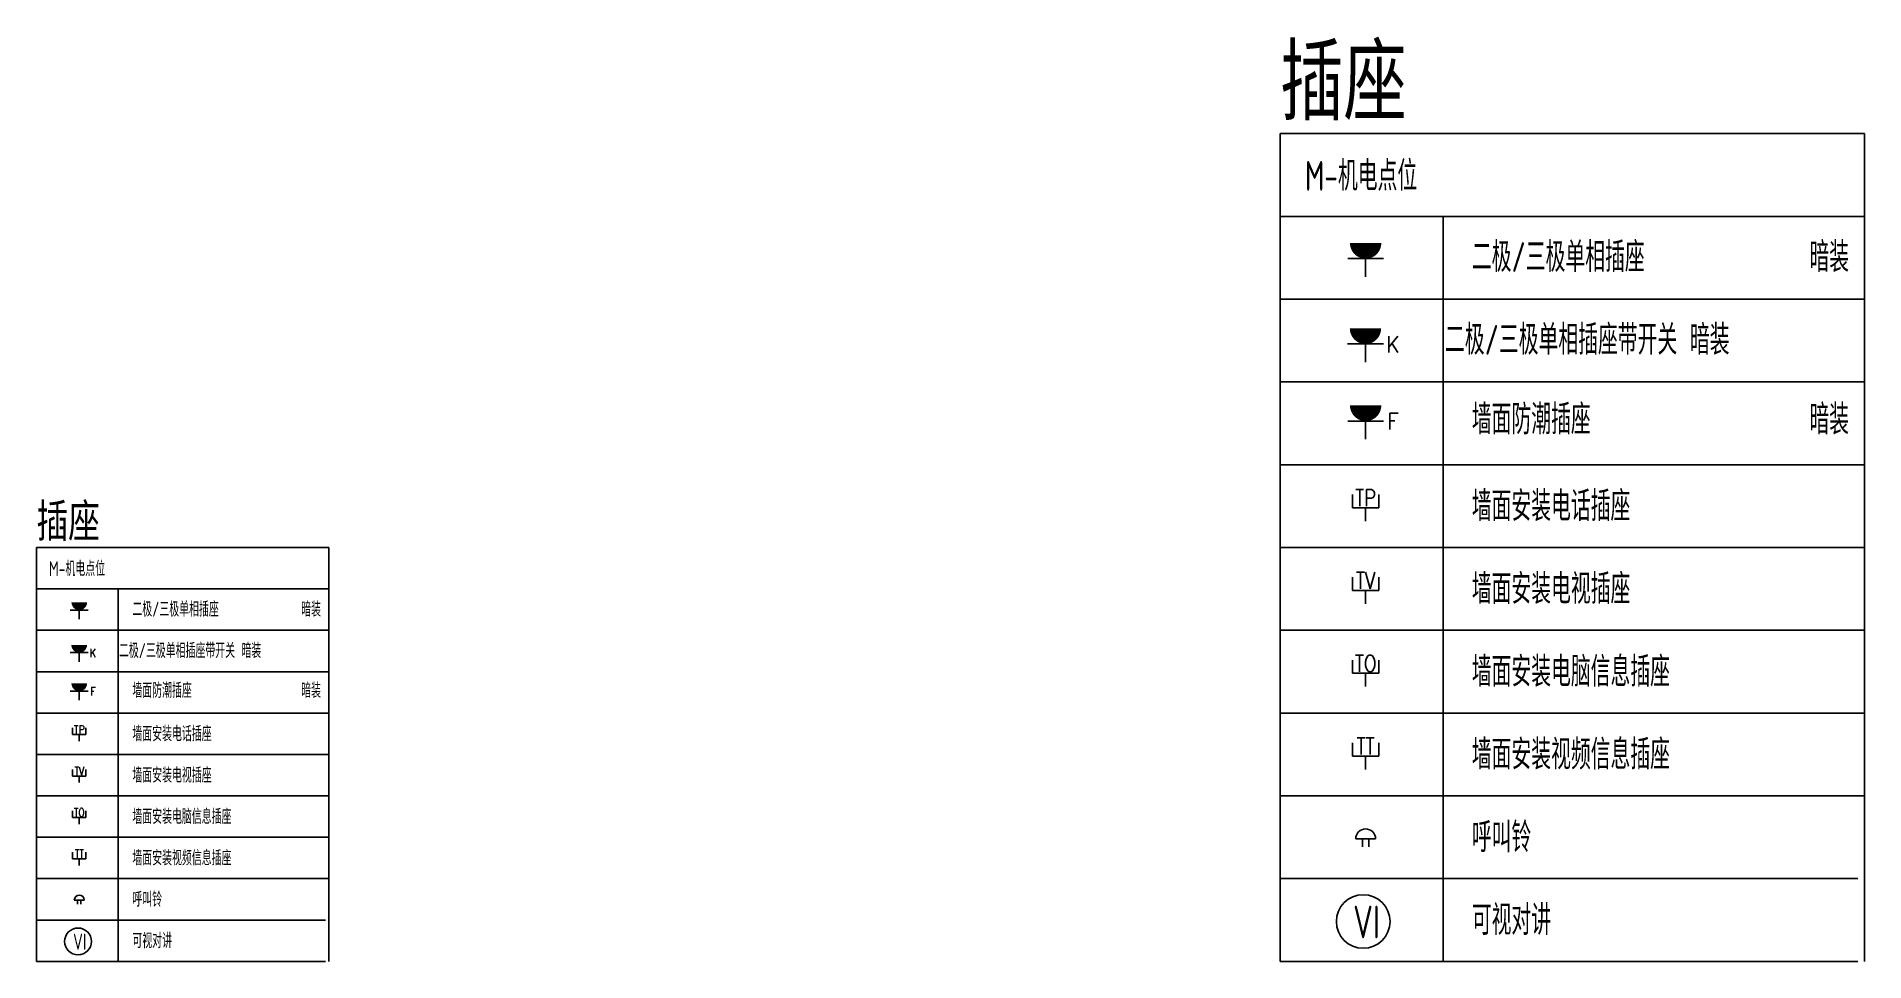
# Model space of a CAD drawing. Header units: millimetres. Extents: x -133666 to 880576, y -269375 to 86941.
# Drawn here: x 43406 to 55673, y -165254 to -159047 of the extents above; entities that cross this region are included whole.
import ezdxf
from ezdxf.enums import TextEntityAlignment as Align

# ---------------------------------------------------------------- set-up
doc = ezdxf.new("R2010")
doc.units = ezdxf.units.MM
doc.header["$LTSCALE"] = 1000
doc.linetypes.add('DASH', pattern=[0.35, 0.25, -0.1])
doc.layers.get('0').update_dxf_attribs({"linetype": 'CONTINUOUS'})
for name, color, linetype in [('A-area', 23, 'CONTINUOUS'), ('A-Lvtry', 5, 'CONTINUOUS'), ('A-洞口', 105, 'CONTINUOUS'), ('A-烟气道', 105, 'CONTINUOUS'), ('A-看线', 105, 'CONTINUOUS'), ('A-空调室外机', 5, 'DASH'), ('AE-FLOR', 151, 'CONTINUOUS'), ('M-机电点位(布局空间)', 7, 'CONTINUOUS'), ('PUB_HATCH', 8, 'CONTINUOUS'), ('PUB_TEXT', 7, 'CONTINUOUS'), ('W-文字', 35, 'CONTINUOUS'), ('WALL', 2, 'CONTINUOUS'), ('WINDOW', 4, 'CONTINUOUS'), ('剪力墙', 6, 'CONTINUOUS'), ('栏杆', 142, 'CONTINUOUS')]:
    doc.layers.add(name, color=color, linetype=linetype)
doc.styles.add('HZ', font='romans.shx', dxfattribs={"width": 0.9, "bigfont": 'bzhz.shx'})
doc.styles.add('WORD-1', font='tssdeng.shx', dxfattribs={"width": 0.7, "bigfont": 'tssdchn.shx'})
doc.styles.add('XZ', font='', dxfattribs={"width": 0.7})
doc.styles.add('图框－2', font='tssdeng.shx', dxfattribs={"width": 0.7, "bigfont": 'TSSDCHN.shx'})
doc.styles.get('XZ').set_extended_font_data('SimSun')

msp = doc.modelspace()

# ---------------------------------------------------------------- texts
at = {"style": 'HZ', "width": 0.8}
for height, p in [(111.11, (52325.7, -163809.6)), (55.56, (43692.7, -164531.9))]:
    msp.add_text('TT', height=height, dxfattribs=at).set_placement(p, align=Align.MIDDLE)
at = {"layer": 'M-机电点位(布局空间)', "color": 7, "style": 'WORD-1', "width": 0.7}
for height, p in [(200, (51918.5, -159982.1)), (200, (51918.5, -159982.1)), (100, (43489.1, -162618.2)), (100, (43489.1, -162618.2))]:
    msp.add_text('M-机电点位', height=height, dxfattribs=at).set_placement(p, align=Align.MIDDLE_LEFT)
at = {"layer": 'W-文字', "color": 35, "ltscale": 1000, "style": 'XZ', "width": 0.7}
for height, p in [(444.44, (51752.3, -159560.7)), (444.44, (51752.3, -159560.7)), (222.22, (43406, -162407.5)), (222.22, (43406, -162407.5))]:
    msp.add_text('插座', height=height, dxfattribs=at).set_placement(p)
at = {"layer": 'W-文字', "color": 35, "style": 'WORD-1', "width": 0.7}
for s, height, p in [('二极/三极单相插座 ', 200, (53038.2, -160526.8)), ('二极/三极单相插座 ', 200, (53038.2, -160526.8)), ('二极/三极单相插座带开关 暗装 ', 200, (52858, -161082.3)), ('墙面防潮插座', 200, (53038.2, -161616.4)), ('墙面防潮插座', 200, (53038.2, -161616.4)), ('墙面安装电话插座', 200, (53038.2, -162198.7)), ('墙面安装电话插座', 200, (53038.2, -162198.7)), ('墙面安装电视插座', 200, (53038.2, -162754.3)), ('二极/三极单相插座 ', 100, (44049, -162890.5)), ('二极/三极单相插座 ', 100, (44049, -162890.5)), ('二极/三极单相插座带开关 暗装 ', 100, (43958.9, -163168.3)), ('墙面安装电脑信息插座', 200, (53038.2, -163309.8)), ('墙面防潮插座', 100, (44049, -163435.4)), ('墙面防潮插座', 100, (44049, -163435.4)), ('墙面安装电话插座', 100, (44049, -163726.5)), ('墙面安装电话插座', 100, (44049, -163726.5)), ('墙面安装视频信息插座', 200, (53038.2, -163865.4)), ('墙面安装电视插座', 100, (44049, -164004.3)), ('墙面安装电脑信息插座', 100, (44049, -164282.1)), ('呼叫铃', 200, (53038.2, -164420.9)), ('墙面安装视频信息插座', 100, (44049, -164559.8)), ('呼叫铃', 100, (44049, -164837.6)), ('可视对讲', 200, (53038.2, -164976.5)), ('可视对讲', 100, (44049, -165115.4))]:
    msp.add_text(s, height=height, dxfattribs=at).set_placement(p, align=Align.MIDDLE_LEFT)
for height, p in [(200, (55436.9, -160526.8)), (200, (55436.9, -161616.4)), (100, (45248.3, -162890.5)), (100, (45248.3, -163435.4))]:
    msp.add_text('暗装', height=height, dxfattribs=at).set_placement(p, align=Align.MIDDLE_CENTER)

# ---------------------------------------------------------------- blocks, each defined once
blk = doc.blocks.new('二极 三极单相插座  暗装')
for p, q in [((-54.1, 54.5), (54.1, 54.5)), ((0, 54.5), (0, 0))]:
    blk.add_line(p, q)
at = {"const_width": 47.2}
blk.add_lwpolyline([(23.6, 101.4, -0.414214), (0, 77.8, -0.414214), (-23.6, 101.4, -0.414214)], format="xyb", dxfattribs=at)
blk = doc.blocks.new('墙面防潮插座 暗装')
for p, q in [((-54.1, 54.5), (54.1, 54.5)), ((0, 54.5), (0, 0))]:
    blk.add_line(p, q)
at = {"const_width": 47.2}
blk.add_lwpolyline([(23.6, 101.4, -0.414214), (0, 77.8, -0.414214), (-23.6, 101.4, -0.414214)], format="xyb", dxfattribs=at)
at = {"style": 'HZ', "width": 0.9}
blk.add_text('F', height=50, dxfattribs=at).set_placement((82.8, 53.4), align=Align.MIDDLE)
blk = doc.blocks.new('墙面安装电话插座')
at = {"linetype": 'Continuous'}
for p, q in [((-40, 80), (-40, 40)), ((40, 80), (40, 40)), ((-40, 40), (40, 40)), ((0, 40), (0, 0))]:
    blk.add_line(p, q, dxfattribs=at)
at = {"style": 'HZ', "width": 0.8}
blk.add_text('TP', height=50, dxfattribs=at).set_placement((0, 70), align=Align.MIDDLE)
blk = doc.blocks.new('墙面安装电视插座')
at = {"linetype": 'Continuous'}
for p, q in [((-40, 80), (-40, 40)), ((40, 80), (40, 40)), ((-40, 40), (40, 40)), ((0, 40), (0, 0))]:
    blk.add_line(p, q, dxfattribs=at)
at = {"style": 'HZ', "width": 0.8}
blk.add_text('TV', height=50, dxfattribs=at).set_placement((0, 70), align=Align.MIDDLE)
blk = doc.blocks.new('墙面安装电脑信息插座')
at = {"linetype": 'Continuous'}
for p, q in [((-40, 80), (-40, 40)), ((40, 80), (40, 40)), ((-40, 40), (40, 40)), ((0, 40), (0, 0))]:
    blk.add_line(p, q, dxfattribs=at)
at = {"style": 'HZ', "width": 0.8}
blk.add_text('TO', height=50, dxfattribs=at).set_placement((0, 70), align=Align.MIDDLE)
blk = doc.blocks.new('呼叫铃')
for p, q in [((0, 0), (0, -24)), ((20, 0), (20, -24)), ((40, -0.1), (-20, -0.1))]:
    blk.add_line(p, q)
blk.add_arc((10, -0.1), 30, 0, 180)
blk = doc.blocks.new('dfdf')
at = {"layer": 'M-机电点位(布局空间)', "color": 7}
blk.add_circle((3951.18, 129.56), 1.8, dxfattribs=at)
at = {"layer": 'M-机电点位(布局空间)', "color": 7, "style": '图框－2', "width": 0.7}
blk.add_text('VI', height=2.2, dxfattribs=at).set_placement((3950.51, 128.43))
blk = doc.blocks.new('SDSDG')
for p, q in [((3940.56, 16.7), (3942.96, 16.7)), ((3941.76, 16.7), (3941.76, 15.48))]:
    blk.add_line(p, q)
at = {"const_width": 1.05}
blk.add_lwpolyline([(3942.28, 17.74, -0.414214), (3941.76, 17.21, -0.414214), (3941.23, 17.74, -0.414214)], format="xyb", dxfattribs=at)
at = {"style": 'HZ', "width": 0.9}
blk.add_text('K', height=1.11, dxfattribs=at).set_placement((3943.6, 16.67), align=Align.MIDDLE)
blk = doc.blocks.new('ktswaj')
at = {"linetype": 'DASH'}
blk.add_lwpolyline([(-139, 1021323), (-139, 1020493), (139, 1020493), (139, 1021323)], close=True, dxfattribs=at)
for points in [[(-139, 1021323), (139, 1020493)], [(-139, 1020493), (139, 1021323)]]:
    blk.add_lwpolyline(points, dxfattribs=at)
blk = doc.blocks.new('A3ktsjw')
at = {"layer": '栏杆'}
for points in [[(-26114, 169535), (-26114, 170135), (-24864, 170135), (-24864, 169535)], [(-26014, 169535), (-26014, 170035), (-24964, 170035), (-24964, 169535)]]:
    blk.add_lwpolyline(points, dxfattribs=at)
at = {"layer": 'A-空调室外机', "extrusion": (0, 0, -1), "zscale": -1, "rotation": 90}
blk.add_blockref('ktswaj', (204157, 153656), dxfattribs=at)
blk = doc.blocks.new('$DorLib2D$00000131')
at = {"color": 0, "linetype": 'Continuous'}
for p, q in [((0.15, 0.125), (0.2319, 0.1973)), ((0.2319, 0.1973), (0.2319, 0.125)), ((-0.5, 0.125), (-0.5, 0)), ((0.0192, 0.125), (-0.5, 0.125)), ((0.0192, 0), (0.0192, 0.125)), ((0.35, 0.125), (0.15, 0.125)), ((-0.5, 0), (0.0192, 0)), ((-0.024, 0), (0.5, 0)), ((-0.024, -0.125), (-0.024, 0)), ((0.5, 0), (0.5, -0.125)), ((-0.35, -0.125), (-0.15, -0.125)), ((-0.2319, -0.1973), (-0.2319, -0.125)), ((-0.15, -0.125), (-0.2319, -0.1973)), ((0.5, -0.125), (-0.024, -0.125))]:
    blk.add_line(p, q, dxfattribs=at)
blk = doc.blocks.new('$TCHSYS$WIN2D')
for p, q in [((-0.5, 0.5), (0.5, 0.5)), ((-0.5, 0.5), (-0.5, -0.5)), ((0.5, 0.5), (0.5, -0.5)), ((0.5, 0.1667), (-0.5, 0.1667)), ((0.5, -0.1667), (-0.5, -0.1667)), ((-0.5, -0.5), (0.5, -0.5))]:
    blk.add_line(p, q)
blk = doc.blocks.new('$DorLib2D$00000001')
for p, q in [((0.45, 0.975), (0.5, 0.975)), ((0.45, 0), (0.45, 0.975)), ((0.5, 0), (0.5, 0.975)), ((0.5, 0), (0.45, 0))]:
    blk.add_line(p, q)
at = {"lineweight": 13}
blk.add_arc((0.475, 0), 0.975, 91.4693, 180, dxfattribs=at)
blk = doc.blocks.new('A$C2EEA3612')
at = {"linetype": 'Continuous'}
for p, q in [((-180, 570), (-173, 300)), ((-175, 570), (-168, 300)), ((175, 570), (168, 300)), ((180, 570), (173, 300)), ((-173, 300), (-171, 240)), ((-172, 255), (172, 255)), ((-163, 295), (163, 295)), ((-163, 290), (163, 290)), ((173, 300), (171, 240)), ((-171, 240), (-169, 187)), ((-169, 187), (-166, 19)), ((169, 187), (166, 19)), ((171, 240), (169, 187)), ((-146, 0), (146, 0))]:
    blk.add_line(p, q, dxfattribs=at)
for radius in [20, 15]:
    blk.add_circle((0, 90), radius, dxfattribs=at)
for centre, radius, start, end in [((0, 570), 180, 0, 180), ((0, 570), 175, 0, 180), ((-163, 300), 10, 181.7534, 270), ((-163, 300), 5, 181.7534, 270), ((163, 300), 5, 270, 358.2466), ((163, 300), 10, 270, 358.2466), ((-149, 187), 20, 99.8557, 181.7534), ((0, -673), 893, 80.1443, 99.8557), ((149, 187), 20, 358.2466, 80.1443), ((-146, 20), 20, 181.7534, 270), ((146, 20), 20, 270, 358.2466)]:
    blk.add_arc(centre, radius, start, end, dxfattribs=at)
blk = doc.blocks.new('g3wr')
at = {"color": 251}
blk.add_wipeout([(92376, 176270), (92376, 176416), (92376, 176562), (92382, 176575), (92396, 176582), (92459, 176583), (92576, 176581), (92666, 176589), (92736, 176588), (92946, 176596), (92946, 176591), (93057, 176558), (93057, 176558), (93126, 176416), (93076, 176298), (92946, 176236), (92831, 176244), (92676, 176243), (92576, 176251), (92396, 176250)], dxfattribs=at)
at = {"xscale": -1, "rotation": 270}
blk.add_blockref('A$C2EEA3612', (92376, 176416), dxfattribs=at)
blk = doc.blocks.new('B20190310213323')
at = {"layer": 'PUB_HATCH'}
for points in [[(800, 9200), (1400, 9200), (1400, 8800), (800, 8800)], [(4000, 5900), (3600, 5900), (3600, 8800), (4150, 8800), (4150, 9000), (3400, 9000), (3400, 5700), (3600, 5700), (4000, 5700)], [(6800, 9000), (7000, 9000), (7000, 7000), (6800, 7000), (6800, 8800)], [(0, 5900), (200, 5900), (200, 3900), (0, 3900), (0, 5700)], [(-400, 0), (-400, 200), (0, 200), (0, 1650), (200, 1650), (200, 200), (600, 200), (600, 0)], [(3400, 200), (3400, 1650), (3600, 1650), (3600, 0), (2500, 0), (2500, 200)], [(6600, 0), (6600, 200), (6800, 200), (6800, 1650), (7000, 1650), (7000, 200), (7200, 200), (7200, 0)]]:
    blk.add_hatch(color=256, dxfattribs=at).paths.add_polyline_path(points)
at = {"layer": 'PUB_TEXT'}
h = blk.add_hatch(dxfattribs=at)
h.set_pattern_fill('_USER', color=250, scale=100, double=1, pattern_type=0)
h.set_pattern_definition([(0, (1171.45, 5138.84), (0, 100), []), (90, (1171.45, 5138.84), (-100, 6e-15), [])])
h.paths.add_polyline_path([(1171, 5600), (1171, 5139), (957, 4852), (300, 4852), (300, 5600)])
at = {"layer": 'A-Lvtry', "ltscale": 3}
blk.add_line((4200, 6600), (3600, 6600), dxfattribs=at)
for points in [[(5300, 8200), (4200, 8200), (4200, 6600), (4200, 6600)], [(200, 4702), (1036, 4702), (1321, 5092), (1321, 5700)], [(200, 4752), (1007, 4752), (1271, 5106), (1271, 5700)]]:
    blk.add_lwpolyline(points, dxfattribs=at)
at = {"layer": 'A-洞口'}
blk.add_lwpolyline([(3200, 0), (3200, -500), (3400, -500), (3400, 0)], close=True, dxfattribs=at)
blk.add_lwpolyline([(3400, 0), (3257, -66), (3200, -500)], dxfattribs=at)
at = {"layer": 'A-烟气道'}
for points in [[(3600, 8800), (3980, 8800), (3980, 8320), (3600, 8320)], [(3615, 8785), (3965, 8785), (3965, 8335), (3615, 8335)]]:
    blk.add_lwpolyline(points, close=True, dxfattribs=at)
blk.add_lwpolyline([(3615, 8335), (3698, 8708), (3965, 8785)], dxfattribs=at)
at = {"layer": 'A-看线'}
blk.add_lwpolyline([(2500, 200), (600, 200)], dxfattribs=at)
at = {"layer": 'AE-FLOR'}
for points in [[(3400, -600), (3400, -1300)], [(3500, -1300), (3500, -600)], [(6500, -1400), (4200, -1400)], [(6500, -1600), (4200, -1600)]]:
    blk.add_lwpolyline(points, dxfattribs=at)
at = {"layer": 'PUB_TEXT', "color": 250}
blk.add_lwpolyline([(1171, 5600), (1171, 5139), (957, 4852), (300, 4852), (300, 5600)], close=True, dxfattribs=at)
at = {"layer": 'WALL'}
for p, q in [((5700, 8800), (6700, 8800)), ((3530, 2850), (3530, 1650)), ((3600, 2850), (3600, 1650))]:
    blk.add_line(p, q, dxfattribs=at)
for points in [[(1000, 5800), (1000, 8800), (1500, 8800), (1500, 9000), (800, 9000), (800, 5700), (2300, 5700), (2300, 4700), (2400, 4700), (2400, 5700), (2450, 5700), (2450, 5800)], [(5700, 8800), (5700, 9000), (5050, 9000), (5050, 9000), (5050, 8800)], [(7000, 100), (7000, 9000), (6700, 9000), (6700, 8800), (6800, 8800), (6800, 200), (6100, 200), (6100, 0), (6800, 0), (6800, -1400), (6500, -1400), (6500, -1600), (7000, -1600)], [(5400, 7600), (5400, 8800), (5300, 8800), (5300, 7500), (5650, 7500), (5650, 7600)], [(4000, 5900), (4250, 5900), (4250, 5700), (4000, 5700)], [(2200, -400), (2500, -400), (2500, 0), (2600, 0), (2600, -500), (2200, -500)], [(2100, -400), (2200, -400), (2200, -600), (2100, -600)], [(3500, -1400), (3500, -1300), (3400, -1300), (3400, -1600), (4200, -1600), (4200, -1400)]]:
    blk.add_lwpolyline(points, close=True, dxfattribs=at)
for points in [[(3600, 5800), (3600, 8800), (4150, 8800), (4150, 9000), (3500, 9000), (3000, 9000), (3000, 8800), (3400, 8800), (3400, 5800), (3350, 5800), (3350, 5700), (3500, 5700)], [(3980, 8520), (4280, 8520), (4280, 8800)], [(3980, 8570), (4230, 8570), (4230, 8800)], [(600, -400), (600, 200), (200, 200), (200, 3700), (2450, 3700), (2450, 3800), (2400, 3800), (2400, 3900), (2300, 3900), (2300, 3800), (200, 3800), (200, 6500), (0, 6500), (0, 0), (500, 0), (500, -600), (600, -600), (600, -400)], [(200, 4300), (400, 4300), (400, 3800)], [(200, 4250), (350, 4250), (350, 3800)], [(3400, 2850), (3400, 3700), (3350, 3700), (3350, 3800), (3600, 3800), (3600, 2850)], [(3530, 2850), (3400, 2850), (3400, 2850)], [(3600, 1650), (3600, 200), (4000, 200), (4000, 0), (3500, 0), (3500, -600), (3400, -600), (3400, 0), (2500, 0), (2500, 0), (2500, 200), (2500, 200), (2500, 200), (3400, 200), (3400, 1650)], [(3400, 1650), (3530, 1650)]]:
    blk.add_lwpolyline(points, dxfattribs=at)
at = {"layer": 'WINDOW'}
for p, q in [((6700, 9000, 0), (5700, 9000, 0)), ((6100, 0), (4000, 0))]:
    blk.add_line(p, q, dxfattribs=at)
for points in [[(5600, 5750), (5600, 7500), (5650, 7500), (5650, 5750)], [(4250, 5750), (5600, 5750), (5600, 5700), (4250, 5700)]]:
    blk.add_lwpolyline(points, close=True, dxfattribs=at)
at = {"layer": '剪力墙', "elevation": 0}
for points in [[(800, 9200), (1400, 9200), (1400, 8800), (800, 8800)], [(4000, 5900), (3600, 5900), (3600, 8800), (4150, 8800), (4150, 9000), (3400, 9000), (3400, 5700), (3600, 5700), (4000, 5700)], [(6800, 9000), (7000, 9000), (7000, 7000), (6800, 7000), (6800, 8800)], [(0, 5900), (200, 5900), (200, 3900), (0, 3900), (0, 5700)], [(3400, 200), (3400, 1650), (3600, 1650), (3600, 0), (2500, 0), (2500, 200)]]:
    blk.add_lwpolyline(points, close=True, dxfattribs=at)
for points in [[(1000, 8800), (1000, 8800)], [(6800, 8800), (6800, 8800)], [(0, 5700), (0, 5700)], [(-400, 0), (-400, 200), (0, 200), (0, 1650), (200, 1650), (200, 200), (600, 200), (600, 0), (-400, 0), (200, 0)], [(6600, 0), (6600, 200), (6800, 200), (6800, 1650), (7000, 1650), (7000, 200), (7200, 200), (7200, 0), (6600, 0), (7000, 0)], [(3600, 200), (3600, 200)]]:
    blk.add_lwpolyline(points, dxfattribs=at)
at = {"layer": '栏杆'}
for points in [[(3400, -500), (2200, -500)], [(3400, -600), (2200, -600)]]:
    blk.add_lwpolyline(points, dxfattribs=at)
at = {"layer": 'A-area'}
blk.add_blockref('A3ktsjw', (29014, -160535), dxfattribs=at)
at = {"layer": 'A-空调室外机', "extrusion": (0, 0, -1), "zscale": -1, "rotation": 90}
blk.add_blockref('ktswaj', (175868, -16368), dxfattribs=at)
at = {"layer": 'WINDOW'}
for name, p, xscale, yscale, zscale, rotation in [('$TCHSYS$WIN2D', (2250, 8900), 1500, 200, 1500, 180), ('$TCHSYS$WIN2D', (4600, 8900), 900, 200, 900, 180), ('$DorLib2D$00000001', (6200, 8900), -1000, 1000, -1000, 180), ('$TCHSYS$WIN2D', (500, 5800), -600, 200, -600, 180), ('$DorLib2D$00000001', (2350, 4300), -800, 800, 800, 90), ('$DorLib2D$00000001', (2900, 3750), -900, 900, -900, 180)]:
    blk.add_blockref(name, p, dxfattribs=dict(at, xscale=xscale, yscale=yscale, zscale=zscale, rotation=rotation))
for name, p, xscale, yscale, zscale in [('$DorLib2D$00000001', (2900, 5750), 900, 900, -900), ('$DorLib2D$00000131', (5050, 100), -2100, 200, 2100), ('$TCHSYS$WIN2D', (1350, -500), -1500, 200, 1500)]:
    blk.add_blockref(name, p, dxfattribs=dict(at, xscale=xscale, yscale=yscale, zscale=zscale))
at = {"layer": 'A-Lvtry', "ltscale": 3, "extrusion": (0, 0, -1), "zscale": -1, "rotation": 180}
blk.add_blockref('g3wr', (91826, 180640), dxfattribs=at)

# ---------------------------------------------------------------- linework, layer by layer
at = {"linetype": 'Continuous'}
for p, q in [((52236.8, -163787.4), (52236.8, -163876.3)), ((52236.8, -163876.3), (52414.6, -163876.3)), ((52325.7, -163876.3), (52325.7, -163965.2)), ((52414.6, -163787.4), (52414.6, -163876.3)), ((43648.3, -164520.8), (43648.3, -164565.3)), ((43648.3, -164565.3), (43737.1, -164565.3)), ((43692.7, -164565.3), (43692.7, -164609.7)), ((43737.1, -164520.8), (43737.1, -164565.3))]:
    msp.add_line(p, q, dxfattribs=at)
at = {"layer": 'W-文字', "color": 249}
for p, q in [((55673.2, -160254.3), (51752.3, -160254.3)), ((55673.2, -160254.3), (51752.3, -160254.3)), ((52845.6, -160254.3), (52845.6, -165254.3)), ((55673.2, -160809.8), (51752.3, -160809.8)), ((55673.2, -160809.8), (51752.3, -160809.8)), ((55673.2, -161365.4), (51752.3, -161365.4)), ((55673.2, -161365.4), (51752.3, -161365.4)), ((55673.2, -161920.9), (51752.3, -161920.9)), ((55673.2, -162476.5), (51752.3, -162476.5)), ((45366.5, -162754.3), (43406, -162754.3)), ((45366.5, -162754.3), (43406, -162754.3)), ((43952.6, -162754.3), (43952.6, -165254.3)), ((45366.5, -163032.1), (43406, -163032.1)), ((45366.5, -163032.1), (43406, -163032.1)), ((55673.2, -163032.1), (51752.3, -163032.1)), ((45366.5, -163309.8), (43406, -163309.8)), ((45366.5, -163309.8), (43406, -163309.8)), ((45366.5, -163587.6), (43406, -163587.6)), ((55673.2, -163587.6), (51752.3, -163587.6)), ((45366.5, -163865.4), (43406, -163865.4)), ((45366.5, -164143.2), (43406, -164143.2)), ((55673.2, -164143.2), (51752.3, -164143.2)), ((45366.5, -164420.9), (43406, -164420.9)), ((45366.5, -164698.7), (43406, -164698.7)), ((55628.5, -164698.7), (51752.3, -164698.7)), ((45344.1, -164976.5), (43406, -164976.5)), ((45344.1, -165254.3), (43406, -165254.3)), ((55628.5, -165254.3), (51752.3, -165254.3))]:
    msp.add_line(p, q, dxfattribs=at)
for points in [[(51752.3, -159698.7), (55673.2, -159698.7), (55673.2, -165254.3)], [(51752.3, -165254.3), (51752.3, -159698.7)], [(43406, -162476.5), (45366.5, -162476.5), (45366.5, -165254.3)], [(43406, -165254.3), (43406, -162476.5)]]:
    msp.add_lwpolyline(points, dxfattribs=at)

# ---------------------------------------------------------------- block references
at = {"color": 0}
for p, xscale, yscale, zscale in [((-341851, -162779.5), 100, 100, 100), ((-153395.7, -164016.9), 50, 50, 50)]:
    msp.add_blockref('SDSDG', p, dxfattribs=dict(at, xscale=xscale, yscale=yscale, zscale=zscale))
at = {"layer": 'A-area'}
msp.add_blockref('A3ktsjw', (55388.3, -315128.1), dxfattribs=at)
msp.add_blockref('A3ktsjw', (55388.3, -315128.1), dxfattribs=at)
at = {"layer": 'M-机电点位(布局空间)', "color": 7}
for name, p, xscale, yscale, zscale in [('二极 三极单相插座  暗装', (52325.7, -160658.8), 2.222222222248092, 2.222222222248092, 2.222222222248092), ('二极 三极单相插座  暗装', (52325.7, -160658.8), 2.222222222248092, 2.222222222248092, 2.222222222248092), ('墙面防潮插座 暗装', (52325.7, -161748.4), 2.222222222248092, 2.222222222248092, 2.222222222248092), ('墙面防潮插座 暗装', (52325.7, -161748.4), 2.222222222248092, 2.222222222248092, 2.222222222248092), ('墙面安装电话插座', (52325.7, -162298.5), 2.222222222248092, 2.222222222248092, 2.222222222248092), ('墙面安装电话插座', (52325.7, -162298.5), 2.222222222248092, 2.222222222248092, 2.222222222248092), ('墙面安装电视插座', (52325.7, -162854), 2.222222222248092, 2.222222222248092, 2.222222222248092), ('墙面安装电视插座', (52325.7, -162854), 2.222222222248092, 2.222222222248092, 2.222222222248092), ('二极 三极单相插座  暗装', (43692.7, -162956.5), 1.111111111124046, 1.111111111124046, 1.111111111124046), ('二极 三极单相插座  暗装', (43692.7, -162956.5), 1.111111111124046, 1.111111111124046, 1.111111111124046), ('墙面安装电脑信息插座', (52325.7, -163409.6), 2.222222222248092, 2.222222222248092, 2.222222222248092), ('墙面防潮插座 暗装', (43692.7, -163501.4), 1.111111111124046, 1.111111111124046, 1.111111111124046), ('墙面防潮插座 暗装', (43692.7, -163501.4), 1.111111111124046, 1.111111111124046, 1.111111111124046), ('墙面安装电话插座', (43692.7, -163776.4), 1.111111111124046, 1.111111111124046, 1.111111111124046), ('墙面安装电话插座', (43692.7, -163776.4), 1.111111111124046, 1.111111111124046, 1.111111111124046), ('墙面安装电视插座', (43692.7, -164054.2), 1.111111111124046, 1.111111111124046, 1.111111111124046), ('墙面安装电视插座', (43692.7, -164054.2), 1.111111111124046, 1.111111111124046, 1.111111111124046), ('墙面安装电脑信息插座', (43692.7, -164331.9), 1.111111111124046, 1.111111111124046, 1.111111111124046), ('呼叫铃', (52303.5, -164431.5), 2.222222222248092, 2.222222222248092, 2.222222222248092), ('呼叫铃', (43681.6, -164842.9), 1.111111111124046, 1.111111111124046, 1.111111111124046), ('dfdf', (-342808.8, -177942.2), 100, 100, 100), ('dfdf', (-153874.6, -171598.2), 50, 50, 50)]:
    msp.add_blockref(name, p, dxfattribs=dict(at, xscale=xscale, yscale=yscale, zscale=zscale))

msp.set_redraw_order([(e.dxf.handle, doc.entitydb.next_handle()) for e in msp.query("TEXT MTEXT ATTDEF DIMENSION ARC_DIMENSION")])  # texts and dimensions are drawn at this point

# ---------------------------------------------------------------- next in the draw order: block references
at = {"layer": 'WALL'}
msp.add_blockref('B20190310213323', (26374, -154593.3), dxfattribs=at)

doc.saveas('drawing.dxf')
